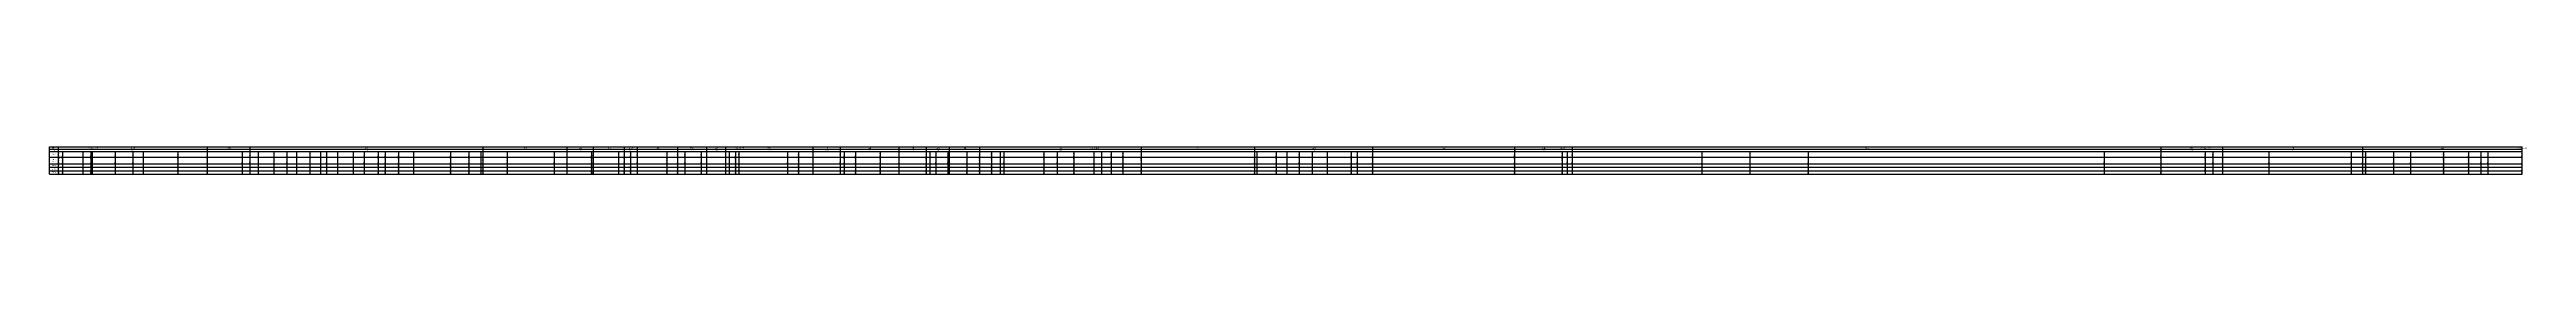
# Model space of a CAD drawing. Header units: metres. Extents: x -40 to 10883, y -681 to 2393.
# Drawn here: x -40 to 10883, y 0 to 120 of the extents above; entities that cross this region are included whole.
import ezdxf
from ezdxf.enums import TextEntityAlignment as Align

# ---------------------------------------------------------------- set-up
doc = ezdxf.new("R2010")
doc.units = ezdxf.units.M
doc.layers.add('纵断面_文字标注', color=7, linetype='Continuous')
doc.layers.add('纵断面_表格线框', color=7, linetype='Continuous')
doc.styles.get("Standard").update_dxf_attribs({"font": '', "width": 0.7})
doc.styles.get('Standard').set_extended_font_data('仿宋')

msp = doc.modelspace()

# ---------------------------------------------------------------- linework, layer by layer
at = {"layer": '纵断面_表格线框'}
for p, q in [((-40, 120), (0, 120)), ((-40, 0), (-40, 120)), ((-40, 110), (0, 110)), ((0, 0), (0, 120)), ((0, 120), (10863, 120)), ((0, 110), (10863, 110)), ((656, 0), (656, 120)), ((845, 0), (845, 120)), ((1872, 0), (1872, 120)), ((2243, 0), (2243, 120)), ((2358, 0), (2358, 120)), ((2495, 0), (2495, 120)), ((2553, 0), (2553, 120)), ((2730, 0), (2730, 120)), ((2859, 0), (2859, 120)), ((2943, 0), (2943, 120)), ((3328, 0), (3328, 120)), ((3448, 0), (3448, 120)), ((3707, 0), (3707, 120)), ((3827, 0), (3827, 120)), ((3928, 0), (3928, 120)), ((4062, 0), (4062, 120)), ((4775, 0), (4775, 120)), ((5275, 0), (5275, 120)), ((5795, 0), (5795, 120)), ((6421, 0), (6421, 120)), ((6676, 0), (6676, 120)), ((9271, 0), (9271, 120)), ((9543, 0), (9543, 120)), ((10161, 0), (10161, 120)), ((10863, 0), (10863, 120)), ((-40, 100), (0, 100)), ((-40, 75), (0, 75)), ((-40, 45), (0, 45)), ((-40, 30), (0, 30)), ((-40, 15), (0, 15)), ((-40, 0), (0, 0)), ((0, 100), (10863, 100)), ((0, 75), (10863, 75)), ((0, 45), (10863, 45)), ((0, 30), (10863, 30)), ((0, 15), (10863, 15)), ((0, 0), (10863, 0)), ((18, 0), (18, 100)), ((109, 0), (109, 100)), ((143, 0), (143, 100)), ((150, 0), (150, 100)), ((251, 0), (251, 100)), ((329, 0), (329, 100)), ((375, 0), (375, 100)), ((527, 0), (527, 100)), ((527, 0), (527, 100)), ((811, 0), (811, 100)), ((845, 0), (845, 100)), ((882, 0), (882, 100)), ((951, 0), (951, 100)), ((1008, 0), (1008, 100)), ((1051, 0), (1051, 100)), ((1110, 0), (1110, 100)), ((1157, 0), (1157, 100)), ((1183, 0), (1183, 100)), ((1232, 0), (1232, 100)), ((1301, 0), (1301, 100)), ((1349, 0), (1349, 100)), ((1410, 0), (1410, 100)), ((1441, 0), (1441, 100)), ((1500, 0), (1500, 100)), ((1567, 0), (1567, 100)), ((1729, 0), (1729, 100)), ((1810, 0), (1810, 100)), ((1864, 0), (1864, 100)), ((1864, 0), (1864, 100)), ((1979, 0), (1979, 100)), ((2187, 0), (2187, 100)), ((2243, 0), (2243, 100)), ((2351, 0), (2351, 100)), ((2351, 0), (2351, 100)), ((2471, 0), (2471, 100)), ((2495, 0), (2495, 100)), ((2523, 0), (2523, 100)), ((2523, 0), (2523, 100)), ((2683, 0), (2683, 100)), ((2730, 0), (2730, 100)), ((2763, 0), (2763, 100)), ((2835, 0), (2835, 100)), ((2835, 0), (2835, 100)), ((2943, 0), (2943, 100)), ((2959, 0), (2959, 100)), ((2986, 0), (2986, 100)), ((3001, 0), (3001, 100)), ((3216, 0), (3216, 100)), ((3264, 0), (3264, 100)), ((3264, 0), (3264, 100)), ((3448, 0), (3448, 100)), ((3465, 0), (3465, 100)), ((3515, 0), (3515, 100)), ((3624, 0), (3624, 100)), ((3624, 0), (3624, 100)), ((3827, 0), (3827, 100)), ((3844, 0), (3844, 100)), ((3870, 0), (3870, 100)), ((3923, 0), (3923, 100)), ((3923, 0), (3923, 100)), ((4006, 0), (4006, 100)), ((4062, 0), (4062, 100)), ((4115, 0), (4115, 100)), ((4154, 0), (4154, 100)), ((4170, 0), (4170, 100)), ((4346, 0), (4346, 100)), ((4405, 0), (4405, 100)), ((4478, 0), (4478, 100)), ((4567, 0), (4567, 100)), ((4601, 0), (4601, 100)), ((4643, 0), (4643, 100)), ((4694, 0), (4694, 100)), ((4694, 0), (4694, 100)), ((5275, 0), (5275, 100)), ((5286, 0), (5286, 100)), ((5370, 0), (5370, 100)), ((5418, 0), (5418, 100)), ((5472, 0), (5472, 100)), ((5530, 0), (5530, 100)), ((5596, 0), (5596, 100)), ((5701, 0), (5701, 100)), ((5728, 0), (5728, 100)), ((5728, 0), (5728, 100)), ((6421, 0), (6421, 100)), ((6421, 0), (6421, 100)), ((6631, 0), (6631, 100)), ((6654, 0), (6654, 100)), ((6654, 0), (6654, 100)), ((7248, 0), (7248, 100)), ((7460, 0), (7460, 100)), ((7716, 0), (7716, 100)), ((9022, 0), (9022, 100)), ((9271, 0), (9271, 100)), ((9271, 0), (9271, 100)), ((9467, 0), (9467, 100)), ((9501, 0), (9501, 100)), ((9501, 0), (9501, 100)), ((9748, 0), (9748, 100)), ((10111, 0), (10111, 100)), ((10161, 0), (10161, 100)), ((10174, 0), (10174, 100)), ((10298, 0), (10298, 100)), ((10373, 0), (10373, 100)), ((10518, 0), (10518, 100)), ((10628, 0), (10628, 100)), ((10683, 0), (10683, 100)), ((10714, 0), (10714, 100))]:
    msp.add_line(p, q, dxfattribs=at)

# ---------------------------------------------------------------- texts
at = {"layer": '纵断面_文字标注', "width": 0.7}
for s, p in [('建筑物名称', (-20, 115)), ('渠顶高程(m)', (-20, 38)), ('设计水位(m)', (-20, 22)), ('渠底高程(m)', (-20, 8)), ('里程桩号', (-20, 64)), ('（千米+米）', (-20, 56)), ('IP点名称', (-20, 88)), ('坡 降', (-20, 105))]:
    msp.add_text(s, height=3.5, dxfattribs=at).set_placement(p, align=Align.MIDDLE_CENTER)
for s, p in [('一流量段末(1#斗门）分水闸', (150, 115)), ('明渠-梯形', (328, 115)), ('1#倒虹吸', (751, 115)), ('明渠-梯形', (1358, 115)), ('2#倒虹吸', (2057, 115)), ('明渠-梯形', (2301, 115)), ('3#倒虹吸', (2427, 115)), ('明渠-梯形', (2524, 115)), ('4#倒虹吸', (2642, 115)), ('明渠-梯形', (2794, 115)), ('1#渡槽', (2901, 115)), ('二流量段末(2#斗门)分水闸', (3001, 115)), ('明渠-梯形', (3135, 115)), ('2#渡槽', (3388, 115)), ('明渠-梯形', (3577, 115)), ('3#渡槽', (3767, 115)), ('明渠-梯形', (3877, 115)), ('5#倒虹吸', (3995, 115)), ('明渠-梯形', (4418, 115)), ('三流量段末(3#斗门)分水闸', (4567, 115)), ('6#倒虹吸', (5025, 115)), ('明渠-梯形', (5535, 115)), ('7#倒虹吸', (6108, 115)), ('-', (6421, 115)), ('明渠-梯形', (6549, 115)), ('1#新庄节制闸', (6631, 115)), ('8#倒虹吸', (7973, 115)), ('-', (9271, 115)), ('明渠-梯形', (9407, 115)), ('四流量段末(4#斗门)分水闸', (9467, 115)), ('1#隧洞', (9852, 115)), ('明渠-梯形', (10512, 115)), ('五流量段末(5#斗门)节制闸', (10863, 115)), ('1/5000', (328, 105)), ('1/5000', (1358, 105)), ('1/5000', (2301, 105)), ('1/5000', (2524, 105)), ('1/5000', (2794, 105)), ('1/2000', (2901, 105)), ('1/5000', (3135, 105)), ('1/2000', (3388, 105)), ('1/5000', (3577, 105)), ('1/2000', (3767, 105)), ('1/5000', (3877, 105)), ('1/5000', (4418, 105)), ('1/5000', (5535, 105)), ('1/5000', (6421, 105)), ('1/5000', (6549, 105)), ('1/5000', (9271, 105)), ('1/5000', (9407, 105)), ('1/2000', (9852, 105)), ('1/5000', (10512, 105))]:
    msp.add_text(s, height=3.5, dxfattribs=at).set_placement(p, align=Align.MIDDLE)
for s, p in [('总干IP0', (5, 77)), ('总干0+000.000', (5, 47)), ('2393.074', (5, 31)), ('2392.271', (5, 16)), ('2390.723', (5, 1)), ('总干IP1', (17, 77)), ('总干0+018.316', (17, 47)), ('2393.070', (17, 31)), ('2392.267', (17, 16)), ('2390.719', (17, 1)), ('总干IP2', (108, 77)), ('总干0+108.596', (108, 47)), ('2393.054', (108, 31)), ('2392.251', (108, 16)), ('2390.703', (108, 1)), ('总干IP3', (142, 77)), ('总干0+142.735', (142, 47)), ('2393.048', (142, 31)), ('2392.245', (142, 16)), ('2390.697', (142, 1)), ('总干IP4', (149, 77)), ('总干0+149.728', (149, 47)), ('0.000', (149, 31)), ('2392.145', (149, 16)), ('0.000', (149, 1)), ('总干IP5', (250, 77)), ('总干0+250.971', (250, 47)), ('2392.923', (250, 31)), ('2392.125', (250, 16)), ('2390.593', (250, 1)), ('总干IP6', (328, 77)), ('总干0+329.367', (328, 47)), ('2392.908', (328, 31)), ('2392.110', (328, 16)), ('2390.578', (328, 1)), ('总干IP7', (374, 77)), ('总干0+375.237', (374, 47)), ('2392.900', (374, 31)), ('2392.102', (374, 16)), ('2390.570', (374, 1)), ('总干IP8', (526, 77)), ('总干0+526.561', (526, 47)), ('总干0+526.561', (526, 47)), ('2392.871', (526, 31)), ('0.000', (526, 31)), ('2392.073', (526, 16)), ('0.000', (526, 16)), ('2390.541', (526, 1)), ('0.000', (526, 1)), ('1#倒进', (655, 77)), ('总干0+656.363', (655, 47)), ('0.000', (655, 31)), ('2392.043', (655, 16)), ('2390.541', (655, 1)), ('总干0+811.018', (810, 47)), ('0.000', (810, 31)), ('2392.043', (810, 16)), ('0.000', (810, 1)), ('1#倒出', (844, 77)), ('总干0+844.955', (844, 47)), ('总干0+844.955', (844, 47)), ('0.000', (844, 31)), ('0.000', (844, 31)), ('2391.278', (844, 16)), ('0.000', (844, 16)), ('2389.729', (844, 1)), ('0.000', (844, 1)), ('总干IP12', (881, 77)), ('总干0+881.795', (881, 47)), ('2392.059', (881, 31)), ('2391.261', (881, 16)), ('2389.729', (881, 1)), ('总干IP13', (950, 77)), ('总干0+951.487', (950, 47)), ('2392.047', (950, 31)), ('2391.249', (950, 16)), ('2389.717', (950, 1)), ('总干IP14', (1007, 77)), ('总干1+007.862', (1007, 47)), ('2392.037', (1007, 31)), ('2391.239', (1007, 16)), ('2389.707', (1007, 1)), ('总干IP15', (1050, 77)), ('总干1+051.413', (1050, 47)), ('2392.029', (1050, 31)), ('2391.231', (1050, 16)), ('2389.699', (1050, 1)), ('总干IP16', (1109, 77)), ('总干1+110.064', (1109, 47)), ('2392.018', (1109, 31)), ('2391.220', (1109, 16)), ('2389.688', (1109, 1)), ('总干IP17', (1156, 77)), ('总干1+156.936', (1156, 47)), ('2392.011', (1156, 31)), ('2391.213', (1156, 16)), ('2389.681', (1156, 1)), ('总干IP18', (1182, 77)), ('总干1+182.904', (1182, 47)), ('2392.006', (1182, 31)), ('2391.208', (1182, 16)), ('2389.676', (1182, 1)), ('总干IP19', (1231, 77)), ('总干1+232.452', (1231, 47)), ('2391.996', (1231, 31)), ('2391.198', (1231, 16)), ('2389.666', (1231, 1)), ('总干IP20', (1300, 77)), ('总干1+300.694', (1300, 47)), ('2391.983', (1300, 31)), ('2391.185', (1300, 16)), ('2389.653', (1300, 1)), ('总干IP21', (1348, 77)), ('总干1+349.024', (1348, 47)), ('2391.975', (1348, 31)), ('2391.177', (1348, 16)), ('2389.645', (1348, 1)), ('总干IP22', (1409, 77)), ('总干1+410.395', (1409, 47)), ('2391.964', (1409, 31)), ('2391.166', (1409, 16)), ('2389.634', (1409, 1)), ('总干IP23', (1440, 77)), ('总干1+441.181', (1440, 47)), ('2391.959', (1440, 31)), ('2391.161', (1440, 16)), ('2389.629', (1440, 1)), ('总干IP24', (1499, 77)), ('总干1+499.714', (1499, 47)), ('2391.949', (1499, 31)), ('2391.151', (1499, 16)), ('2389.619', (1499, 1)), ('总干IP25', (1566, 77)), ('总干1+566.716', (1566, 47)), ('2391.936', (1566, 31)), ('2391.138', (1566, 16)), ('2389.606', (1566, 1)), ('总干IP26', (1728, 77)), ('总干1+728.626', (1728, 47)), ('2391.904', (1728, 31)), ('2391.106', (1728, 16)), ('2389.574', (1728, 1)), ('总干IP27', (1809, 77)), ('总干1+810.192', (1809, 47)), ('2391.888', (1809, 31)), ('2391.090', (1809, 16)), ('2389.558', (1809, 1)), ('总干IP28', (1863, 77)), ('总干1+863.762', (1863, 47)), ('总干1+863.762', (1863, 47)), ('2391.878', (1863, 31)), ('0.000', (1863, 31)), ('2391.080', (1863, 16)), ('0.000', (1863, 16)), ('2389.548', (1863, 1)), ('0.000', (1863, 1)), ('2#倒进', (1871, 77)), ('总干1+871.924', (1871, 47)), ('0.000', (1871, 31)), ('2391.074', (1871, 16)), ('2389.548', (1871, 1)), ('总干1+978.525', (1978, 47)), ('0.000', (1978, 31)), ('2391.074', (1978, 16)), ('0.000', (1978, 1)), ('总干2+187.229', (2186, 47)), ('0.000', (2186, 31)), ('2391.074', (2186, 16)), ('0.000', (2186, 1)), ('2#倒出', (2242, 77)), ('总干2+242.991', (2242, 47)), ('总干2+242.991', (2242, 47)), ('0.000', (2242, 31)), ('0.000', (2242, 31)), ('2390.227', (2242, 16)), ('0.000', (2242, 16)), ('2388.664', (2242, 1)), ('0.000', (2242, 1)), ('总干IP33', (2350, 77)), ('总干2+351.354', (2350, 47)), ('总干2+351.354', (2350, 47)), ('2390.994', (2350, 31)), ('0.000', (2350, 31)), ('2390.196', (2350, 16)), ('0.000', (2350, 16)), ('2388.664', (2350, 1)), ('0.000', (2350, 1)), ('3#倒进', (2357, 77)), ('总干2+358.367', (2357, 47)), ('0.000', (2357, 31)), ('2390.190', (2357, 16)), ('2388.664', (2357, 1)), ('总干2+470.985', (2470, 47)), ('0.000', (2470, 31)), ('2390.190', (2470, 16)), ('0.000', (2470, 1)), ('3#倒出', (2494, 77)), ('总干2+495.223', (2494, 47)), ('总干2+495.223', (2494, 47)), ('0.000', (2494, 31)), ('0.000', (2494, 31)), ('2389.777', (2494, 16)), ('0.000', (2494, 16)), ('2388.230', (2494, 1)), ('0.000', (2494, 1)), ('总干IP37', (2522, 77)), ('总干2+522.759', (2522, 47)), ('总干2+522.759', (2522, 47)), ('2390.560', (2522, 31)), ('0.000', (2522, 31)), ('2389.762', (2522, 16)), ('0.000', (2522, 16)), ('2388.230', (2522, 1)), ('0.000', (2522, 1)), ('4#倒进', (2552, 77)), ('总干2+553.396', (2552, 47)), ('0.000', (2552, 31)), ('2389.751', (2552, 16)), ('2388.230', (2552, 1)), ('总干2+683.438', (2682, 47)), ('0.000', (2682, 31)), ('2389.751', (2682, 16)), ('0.000', (2682, 1)), ('4#倒出', (2729, 77)), ('总干2+729.961', (2729, 47)), ('总干2+729.961', (2729, 47)), ('2389.296', (2729, 16)), ('2387.748', (2729, 1)), ('0.000', (2729, 31)), ('0.000', (2729, 31)), ('0.000', (2729, 16)), ('0.000', (2729, 1)), ('总干IP41', (2762, 77)), ('总干2+763.419', (2762, 47)), ('2390.078', (2762, 31)), ('2389.279', (2762, 16)), ('2387.748', (2762, 1)), ('总干IP42', (2834, 77)), ('总干2+834.791', (2834, 47)), ('总干2+834.791', (2834, 47)), ('2390.065', (2834, 31)), ('0.000', (2834, 31)), ('2389.267', (2834, 16)), ('0.000', (2834, 16)), ('2387.735', (2834, 1)), ('0.000', (2834, 1)), ('1#渡进', (2858, 77)), ('总干2+858.642', (2858, 47)), ('2389.785', (2858, 31)), ('2389.251', (2858, 16)), ('2387.595', (2858, 1)), ('1#渡出', (2942, 77)), ('总干2+942.641', (2942, 47)), ('总干2+942.641', (2942, 47)), ('2389.743', (2942, 31)), ('0.000', (2942, 31)), ('2389.209', (2942, 16)), ('0.000', (2942, 16)), ('2387.553', (2942, 1)), ('0.000', (2942, 1)), ('总干IP45', (2958, 77)), ('总干2+959.476', (2958, 47)), ('2389.991', (2958, 31)), ('2389.193', (2958, 16)), ('2387.661', (2958, 1)), ('总干IP46', (2985, 77)), ('总干2+985.750', (2985, 47)), ('2389.986', (2985, 31)), ('2389.188', (2985, 16)), ('2387.656', (2985, 1)), ('总干IP47', (3000, 77)), ('总干3+001.246', (3000, 47)), ('0.000', (3000, 31)), ('2389.088', (3000, 16)), ('0.000', (3000, 1)), ('总干IP48', (3215, 77)), ('总干3+216.247', (3215, 47)), ('2389.831', (3215, 31)), ('2389.045', (3215, 16)), ('2387.547', (3215, 1)), ('总干IP49', (3263, 77)), ('总干3+264.178', (3263, 47)), ('总干3+264.178', (3263, 47)), ('2389.822', (3263, 31)), ('0.000', (3263, 31)), ('2389.036', (3263, 16)), ('0.000', (3263, 16)), ('2387.538', (3263, 1)), ('0.000', (3263, 1)), ('2#渡进', (3327, 77)), ('总干3+327.780', (3327, 47)), ('2389.392', (3327, 31)), ('2388.999', (3327, 16)), ('2387.392', (3327, 1)), ('2#渡出', (3447, 77)), ('总干3+447.780', (3447, 47)), ('总干3+447.780', (3447, 47)), ('2389.332', (3447, 31)), ('0.000', (3447, 31)), ('2388.939', (3447, 16)), ('0.000', (3447, 16)), ('2387.332', (3447, 1)), ('0.000', (3447, 1)), ('总干IP52', (3464, 77)), ('总干3+465.245', (3464, 47)), ('2389.708', (3464, 31)), ('2388.922', (3464, 16)), ('2387.424', (3464, 1)), ('总干IP53', (3514, 77)), ('总干3+515.021', (3514, 47)), ('2389.700', (3514, 31)), ('2388.914', (3514, 16)), ('2387.416', (3514, 1)), ('总干IP54', (3623, 77)), ('总干3+624.113', (3623, 47)), ('总干3+624.113', (3623, 47)), ('2389.679', (3623, 31)), ('0.000', (3623, 31)), ('2388.893', (3623, 16)), ('0.000', (3623, 16)), ('2387.395', (3623, 1)), ('0.000', (3623, 1)), ('3#渡进', (3706, 77)), ('总干3+706.762', (3706, 47)), ('2389.241', (3706, 31)), ('2388.848', (3706, 16)), ('2387.241', (3706, 1)), ('3#渡出', (3826, 77)), ('总干3+826.763', (3826, 47)), ('总干3+826.763', (3826, 47)), ('2389.181', (3826, 31)), ('0.000', (3826, 31)), ('2388.788', (3826, 16)), ('0.000', (3826, 16)), ('2387.181', (3826, 1)), ('0.000', (3826, 1)), ('总干IP57', (3843, 77)), ('总干3+843.768', (3843, 47)), ('2389.558', (3843, 31)), ('2388.772', (3843, 16)), ('2387.274', (3843, 1)), ('总干IP58', (3869, 77)), ('总干3+870.016', (3869, 47)), ('2389.554', (3869, 31)), ('2388.768', (3869, 16)), ('2387.270', (3869, 1)), ('总干IP59', (3922, 77)), ('总干3+922.774', (3922, 47)), ('总干3+922.774', (3922, 47)), ('2389.545', (3922, 31)), ('0.000', (3922, 31)), ('2388.759', (3922, 16)), ('0.000', (3922, 16)), ('2387.261', (3922, 1)), ('0.000', (3922, 1)), ('5#倒进', (3927, 77)), ('总干3+927.726', (3927, 47)), ('0.000', (3927, 31)), ('2388.753', (3927, 16)), ('2387.261', (3927, 1)), ('总干4+006.077', (4005, 47)), ('0.000', (4005, 31)), ('2388.753', (4005, 16)), ('0.000', (4005, 1)), ('5#倒出', (4061, 77)), ('总干4+062.163', (4061, 47)), ('总干4+062.163', (4061, 47)), ('0.000', (4061, 31)), ('0.000', (4061, 31)), ('2388.390', (4061, 16)), ('0.000', (4061, 16)), ('2386.872', (4061, 1)), ('0.000', (4061, 1)), ('总干IP63', (4114, 77)), ('总干4+114.979', (4114, 47)), ('2389.156', (4114, 31)), ('2388.370', (4114, 16)), ('2386.872', (4114, 1)), ('总干IP64', (4153, 77)), ('总干4+153.750', (4153, 47)), ('2389.151', (4153, 31)), ('2388.365', (4153, 16)), ('2386.867', (4153, 1)), ('总干IP65', (4169, 77)), ('总干4+169.789', (4169, 47)), ('2389.149', (4169, 31)), ('2388.363', (4169, 16)), ('2386.865', (4169, 1)), ('总干IP66', (4345, 77)), ('总干4+345.978', (4345, 47)), ('2389.114', (4345, 31)), ('2388.328', (4345, 16)), ('2386.830', (4345, 1)), ('总干IP67', (4404, 77)), ('总干4+404.951', (4404, 47)), ('2389.103', (4404, 31)), ('2388.317', (4404, 16)), ('2386.819', (4404, 1)), ('总干IP68', (4477, 77)), ('总干4+478.413', (4477, 47)), ('2389.090', (4477, 31)), ('2388.304', (4477, 16)), ('2386.806', (4477, 1)), ('总干IP69', (4566, 77)), ('总干4+567.186', (4566, 47)), ('0.000', (4566, 31)), ('2388.204', (4566, 16)), ('0.000', (4566, 1)), ('总干IP70', (4600, 77)), ('总干4+601.075', (4600, 47)), ('2388.964', (4600, 31)), ('2388.197', (4600, 16)), ('2386.750', (4600, 1)), ('总干IP71', (4642, 77)), ('总干4+643.297', (4642, 47)), ('2388.957', (4642, 31)), ('2388.190', (4642, 16)), ('2386.743', (4642, 1)), ('总干IP72', (4693, 77)), ('总干4+694.234', (4693, 47)), ('总干4+694.234', (4693, 47)), ('2388.948', (4693, 31)), ('0.000', (4693, 31)), ('2388.181', (4693, 16)), ('0.000', (4693, 16)), ('2386.734', (4693, 1)), ('0.000', (4693, 1)), ('6#倒进', (4774, 77)), ('总干4+774.522', (4774, 47)), ('0.000', (4774, 31)), ('2388.160', (4774, 16)), ('2386.734', (4774, 1)), ('6#倒出', (5274, 77)), ('总干5+275.000', (5274, 47)), ('总干5+275.000', (5274, 47)), ('0.000', (5274, 31)), ('0.000', (5274, 31)), ('2386.676', (5274, 16)), ('0.000', (5274, 16)), ('2385.218', (5274, 1)), ('0.000', (5274, 1)), ('总干IP75', (5285, 77)), ('总干5+285.814', (5285, 47)), ('2387.432', (5285, 31)), ('2386.665', (5285, 16)), ('2385.218', (5285, 1)), ('总干IP76', (5369, 77)), ('总干5+370.346', (5369, 47)), ('2387.417', (5369, 31)), ('2386.650', (5369, 16)), ('2385.203', (5369, 1)), ('总干IP77', (5417, 77)), ('总干5+418.277', (5417, 47)), ('2387.409', (5417, 31)), ('2386.642', (5417, 16)), ('2385.195', (5417, 1)), ('总干IP78', (5471, 77)), ('总干5+471.682', (5471, 47)), ('2387.399', (5471, 31)), ('2386.632', (5471, 16)), ('2385.185', (5471, 1)), ('总干IP79', (5529, 77)), ('总干5+529.906', (5529, 47)), ('2387.389', (5529, 31)), ('2386.622', (5529, 16)), ('2385.175', (5529, 1)), ('总干IP80', (5595, 77)), ('总干5+596.403', (5595, 47)), ('2387.377', (5595, 31)), ('2386.610', (5595, 16)), ('2385.163', (5595, 1)), ('总干IP81', (5700, 77)), ('总干5+700.578', (5700, 47)), ('2387.357', (5700, 31)), ('2386.590', (5700, 16)), ('2385.143', (5700, 1)), ('总干IP82', (5727, 77)), ('总干5+728.154', (5727, 47)), ('总干5+728.154', (5727, 47)), ('2387.352', (5727, 31)), ('0.000', (5727, 31)), ('2386.585', (5727, 16)), ('0.000', (5727, 16)), ('2385.138', (5727, 1)), ('0.000', (5727, 1)), ('7#倒进', (5794, 77)), ('总干5+794.598', (5794, 47)), ('0.000', (5794, 31)), ('2386.568', (5794, 16)), ('2385.138', (5794, 1)), ('总干IP0', (6420, 77)), ('7#倒出', (6420, 77)), ('总干6+421.498', (6420, 47)), ('总干6+421.498', (6420, 47)), ('总干6+421.498', (6420, 47)), ('2385.508', (6420, 31)), ('0.000', (6420, 31)), ('0.000', (6420, 31)), ('2384.751', (6420, 16)), ('2384.741', (6420, 16)), ('0.000', (6420, 16)), ('2383.294', (6420, 1)), ('2383.294', (6420, 1)), ('0.000', (6420, 1)), ('总干IP85', (6630, 77)), ('总干6+631.219', (6630, 47)), ('0.000', (6630, 31)), ('2384.641', (6630, 16)), ('0.000', (6630, 1)), ('总干IP86', (6653, 77)), ('总干6+653.603', (6653, 47)), ('总干6+653.603', (6653, 47)), ('2385.404', (6653, 31)), ('0.000', (6653, 31)), ('2384.637', (6653, 16)), ('0.000', (6653, 16)), ('2383.190', (6653, 1)), ('0.000', (6653, 1)), ('8#倒进', (6675, 77)), ('总干6+675.795', (6675, 47)), ('0.000', (6675, 31)), ('2384.628', (6675, 16)), ('2383.190', (6675, 1)), ('总干7+248.456', (7247, 47)), ('0.000', (7247, 31)), ('2384.628', (7247, 16)), ('0.000', (7247, 1)), ('总干7+460.317', (7459, 47)), ('0.000', (7459, 31)), ('2384.628', (7459, 16)), ('0.000', (7459, 1)), ('总干7+716.100', (7715, 47)), ('0.000', (7715, 31)), ('2384.628', (7715, 16)), ('0.000', (7715, 1)), ('总干9+022.176', (9021, 47)), ('0.000', (9021, 31)), ('2384.628', (9021, 16)), ('0.000', (9021, 1)), ('总干IP0', (9270, 77)), ('8#倒出', (9270, 77)), ('总干9+270.729', (9270, 47)), ('总干9+270.729', (9270, 47)), ('总干9+270.729', (9270, 47)), ('2378.047', (9270, 31)), ('0.000', (9270, 31)), ('0.000', (9270, 31)), ('2377.289', (9270, 16)), ('2377.280', (9270, 16)), ('0.000', (9270, 16)), ('2375.833', (9270, 1)), ('2375.833', (9270, 1)), ('0.000', (9270, 1)), ('总干IP93', (9466, 77)), ('总干9+467.162', (9466, 47)), ('0.000', (9466, 31)), ('2377.180', (9466, 16)), ('0.000', (9466, 1)), ('总干IP94', (9500, 77)), ('总干9+501.254', (9500, 47)), ('总干9+501.254', (9500, 47)), ('2377.931', (9500, 31)), ('0.000', (9500, 31)), ('2377.173', (9500, 16)), ('0.000', (9500, 16)), ('2375.730', (9500, 1)), ('0.000', (9500, 1)), ('1#隧进', (9542, 77)), ('总干9+543.039', (9542, 47)), ('2377.956', (9542, 31)), ('2377.148', (9542, 16)), ('2375.616', (9542, 1)), ('总干9+747.859', (9747, 47)), ('2377.854', (9747, 31)), ('2377.046', (9747, 16)), ('2375.514', (9747, 1)), ('总干10+110.727', (10110, 47)), ('2377.674', (10110, 31)), ('2376.866', (10110, 16)), ('2375.334', (10110, 1)), ('1#隧出', (10160, 77)), ('总干10+160.813', (10160, 47)), ('总干10+160.813', (10160, 47)), ('2377.652', (10160, 31)), ('0.000', (10160, 31)), ('2376.844', (10160, 16)), ('0.000', (10160, 16)), ('2375.312', (10160, 1)), ('0.000', (10160, 1)), ('总干IP99', (10173, 77)), ('总干10+174.419', (10173, 47)), ('2377.590', (10173, 31)), ('2376.832', (10173, 16)), ('2375.389', (10173, 1)), ('总干IP100', (10297, 77)), ('总干10+297.532', (10297, 47)), ('2377.567', (10297, 31)), ('2376.809', (10297, 16)), ('2375.366', (10297, 1)), ('总干IP101', (10372, 77)), ('总干10+373.034', (10372, 47)), ('2377.553', (10372, 31)), ('2376.795', (10372, 16)), ('2375.352', (10372, 1)), ('总干IP102', (10517, 77)), ('总干10+518.320', (10517, 47)), ('2377.525', (10517, 31)), ('2376.767', (10517, 16)), ('2375.324', (10517, 1)), ('总干IP103', (10627, 77)), ('总干10+627.823', (10627, 47)), ('2377.503', (10627, 31)), ('2376.745', (10627, 16)), ('2375.302', (10627, 1)), ('总干IP104', (10682, 77)), ('总干10+682.703', (10682, 47)), ('2377.493', (10682, 31)), ('2376.735', (10682, 16)), ('2375.292', (10682, 1)), ('总干IP105', (10713, 77)), ('总干10+714.160', (10713, 47)), ('2377.488', (10713, 31)), ('2376.730', (10713, 16)), ('2375.287', (10713, 1)), ('总干IP106', (10862, 77)), ('总干10+862.793', (10862, 47)), ('0.000', (10862, 31)), ('2376.630', (10862, 16)), ('0.000', (10862, 1))]:
    msp.add_text(s, height=3.5, rotation=90, dxfattribs=at).set_placement(p)

doc.saveas('drawing.dxf')
